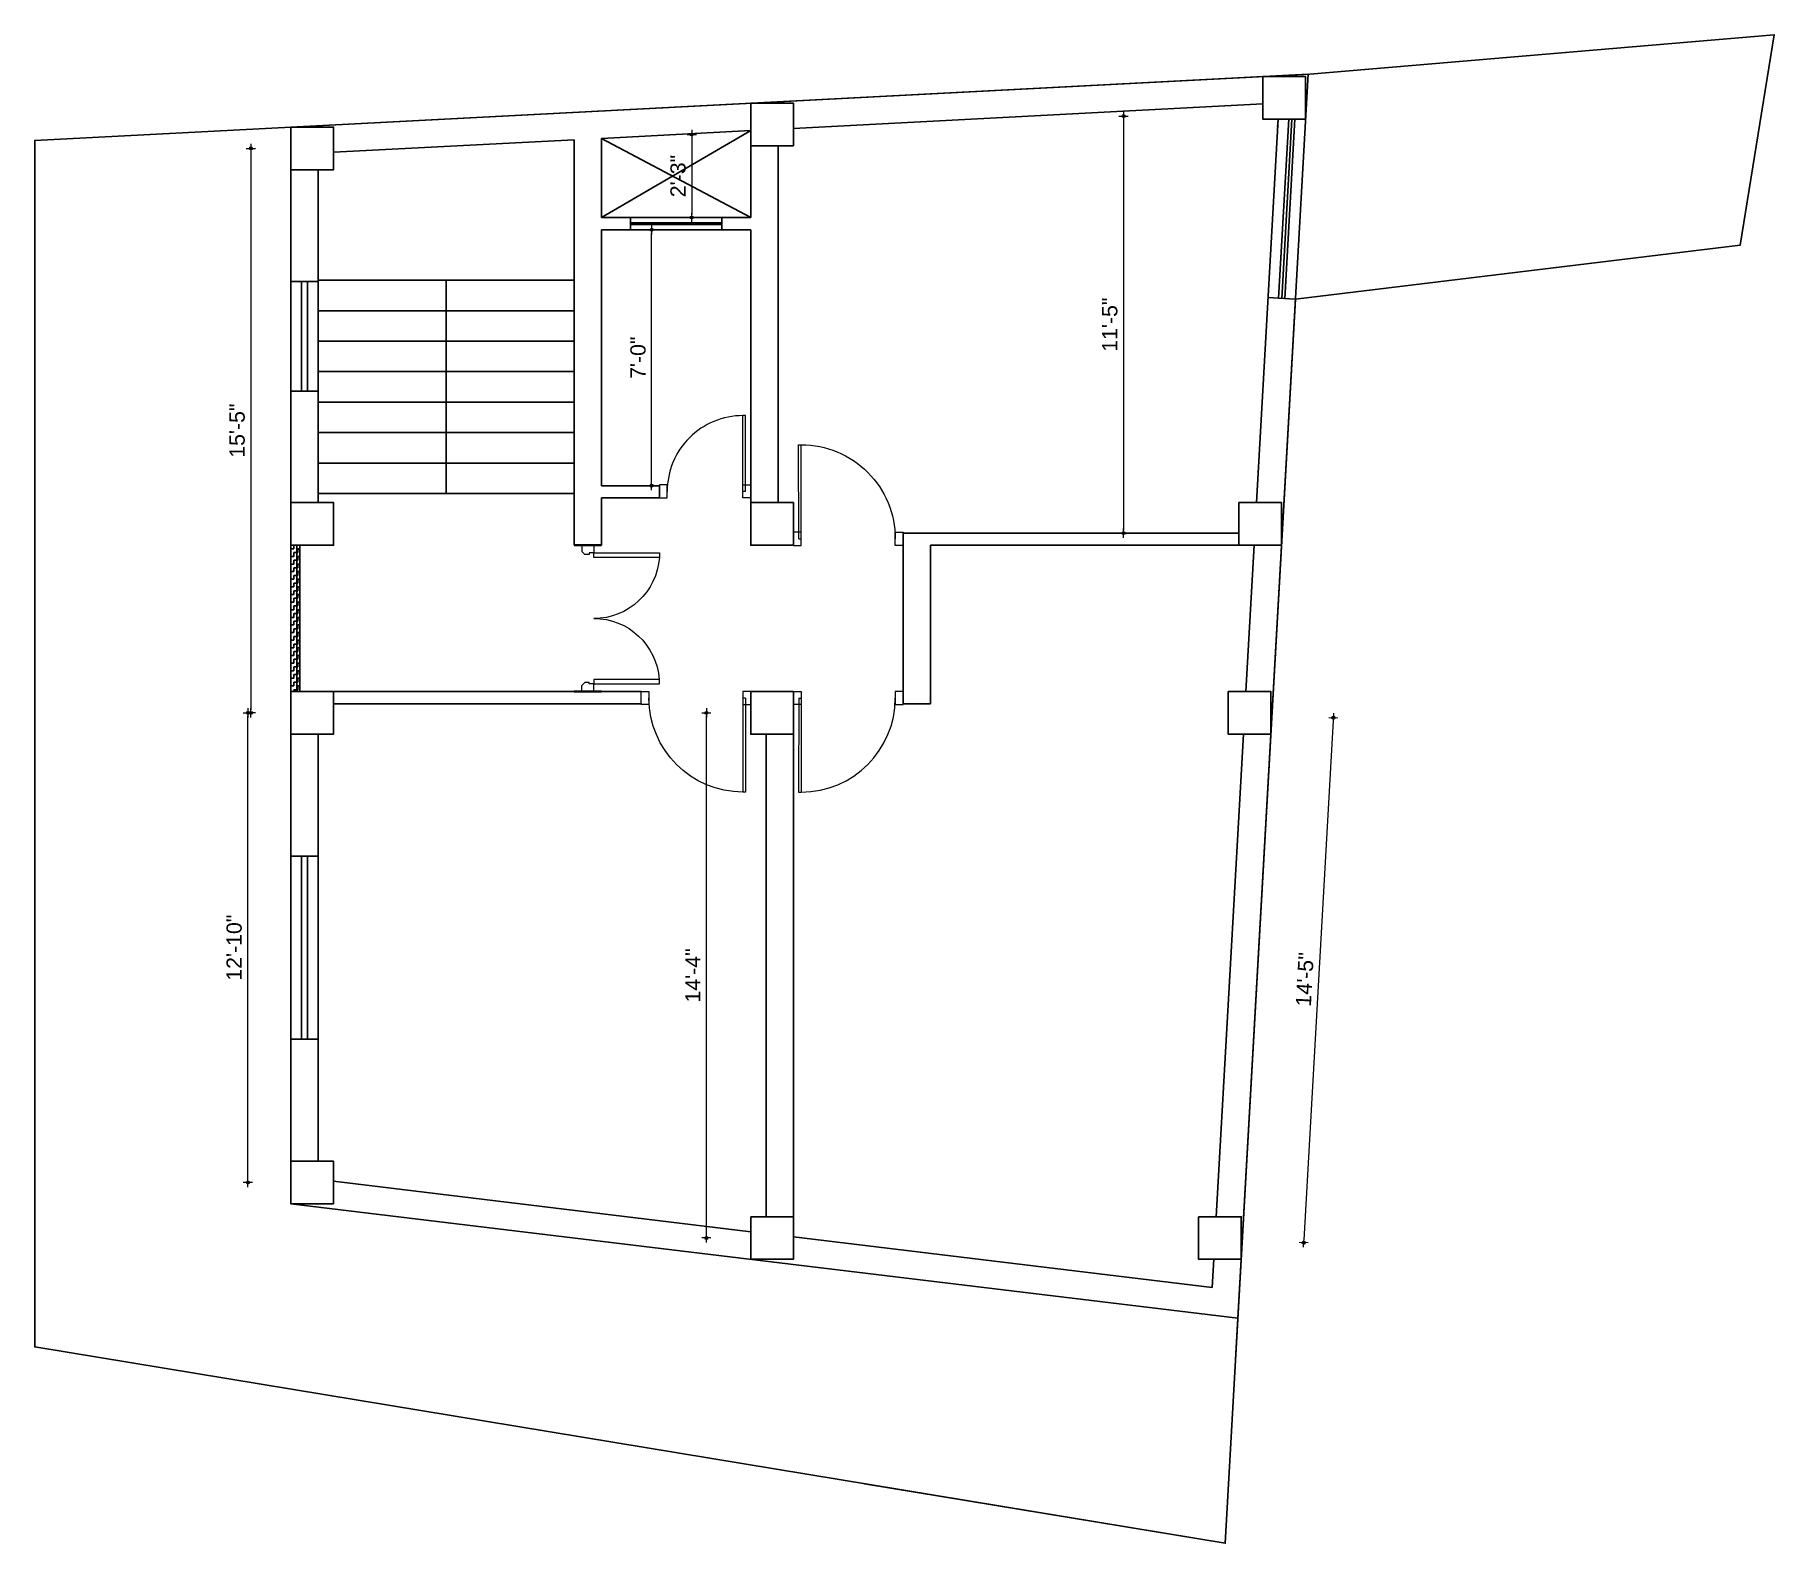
# Model space of a CAD drawing. Header units: inches. Extents: x -14619 to 1971361, y -855114 to -978.
# Drawn here: x 28802 to 29373, y -18243 to -17748 of the extents above; entities that cross this region are included whole.
import ezdxf

# ---------------------------------------------------------------- set-up
doc = ezdxf.new("R2010")
doc.units = ezdxf.units.IN
doc.header["$LTSCALE"] = 0.5
doc.header["$MEASUREMENT"] = 0
doc.header["$PDMODE"] = 66
for name, color, linetype, lineweight in [('DOOR PLAN', 241, 'Continuous', 13), ('hatch', 9, 'Continuous', 0), ('Toilet', 7, 'Continuous', 25), ('wall', 20, 'Continuous', 40), ('window', 6, 'Continuous', 13)]:
    doc.layers.add(name, color=color, linetype=linetype, lineweight=lineweight)
doc.styles.get("Standard").update_dxf_attribs({"font": 'arial.ttf'})
doc.dimstyles.new('S8', dxfattribs={"dimtxt": 5, "dimasz": 1, "dimexe": 6, "dimexo": 18, "dimgap": 1.9375, "dimtad": 1, "dimdec": 0, "dimzin": 3, "dimdsep": 46, "dimlunit": 4, "dimtxsty": 'Standard', "dimblk": 'dot 2', "dimcen": 12, "dimse1": 1, "dimse2": 1, "dimclrd": 1, "dimclre": 1, "dimclrt": 256, "dimadec": 0, "dimazin": 0, "dimtfac": 0.75, "dimtdec": 0, "dimtix": 1, "dimtmove": 1, "dimatfit": 3, "dimldrblk": 'DOT', "dimfxl": 1, "dimtolj": 1, "dimtzin": 0, "dimlwd": 9, "dimlwe": 9, "dimarcsym": 0})
pattern_1 = [(0, (0, 0), (1.25, 1.25), [1.25, -1.25]), (90, (1.25, 0), (-1.25, 1.25), [1.25, -1.25])]

msp = doc.modelspace()

# ---------------------------------------------------------------- blocks, each defined once
blk = doc.blocks.new('dot1')
at = {"layer": 'hatch'}
h = blk.add_hatch(color=256, dxfattribs=at)
edge = h.paths.add_edge_path()
edge.add_arc((0, 0), 1, 0, 360)
for p, q in [((3, 0), (-3, 0)), ((0, 3), (0, -3))]:
    blk.add_line(p, q, dxfattribs=at)
blk.add_circle((0, 0), 1, dxfattribs=at)
blk = doc.blocks.new('dot 2')
at = {"layer": 'hatch', "xscale": 0.5, "yscale": 0.5, "zscale": 0.5}
blk.add_blockref('dot1', (0, 0), dxfattribs=at)
blk = doc.blocks.new('*D954')
at = {"layer": 'Defpoints', "color": 0, "transparency": 16777216}
for p in [(29128.49, -17774.25), (29131.13, -17911.1), (29159.8, -17911.1)]:
    blk.add_point(p, dxfattribs=at)
at = {"layer": 'Toilet', "color": 1, "lineweight": 9, "transparency": 16777216}
blk.add_line((29159.8, -17775.25), (29159.8, -17910.1), dxfattribs=at)
for p, rotation in [((29159.8, -17774.25), 90), ((29159.8, -17911.1), 270)]:
    blk.add_blockref('dot 2', p, dxfattribs=dict(at, rotation=rotation))
at = {"layer": 'Toilet', "transparency": 16777216, "insert": (29155.31, -17842.68), "char_height": 5, "attachment_point": 5, "rotation": 90}
blk.add_mtext('\\A1;11\'-5"', dxfattribs=at)
blk = doc.blocks.new('_Dot')
at = {"color": 0, "linetype": 'ByBlock', "lineweight": -2}
blk.add_line((-0.5, 0), (-1, 0), dxfattribs=at)
at = {"color": 0, "linetype": 'ByBlock', "const_width": 0.5}
blk.add_lwpolyline([(-0.25, 0, 1), (0.25, 0, 1)], format="xyb", close=True, dxfattribs=at)
blk = doc.blocks.new('*D955')
at = {"layer": 'Defpoints', "color": 0, "transparency": 16777216}
for p in [(29201.15, -17970.1), (29191.43, -18142.46), (29218.95, -18144.01)]:
    blk.add_point(p, dxfattribs=at)
at = {"layer": 'Toilet', "color": 1, "lineweight": 9, "transparency": 16777216}
blk.add_line((29228.6, -17972.65), (29219, -18143.01), dxfattribs=at)
for p, rotation in [((29228.66, -17971.66), 86.7745133990435), ((29218.95, -18144.01), 266.7745133990435)]:
    blk.add_blockref('dot 2', p, dxfattribs=dict(at, rotation=rotation))
at = {"layer": 'Toilet', "transparency": 16777216, "insert": (29219.32, -18057.58), "char_height": 5, "attachment_point": 5, "rotation": 86.7745}
blk.add_mtext('\\A1;14\'-5"', dxfattribs=at)
blk = doc.blocks.new('*D957')
at = {"layer": 'Defpoints', "color": 0, "transparency": 16777216}
for p in [(29012.96, -17780.26), (29012.96, -17807.53), (29018.09, -17807.53)]:
    blk.add_point(p, dxfattribs=at)
at = {"layer": 'Toilet', "color": 1, "lineweight": 9, "transparency": 16777216}
blk.add_line((29018.09, -17781.26), (29018.09, -17806.53), dxfattribs=at)
for p, rotation in [((29018.09, -17780.26), 90), ((29018.09, -17807.53), 270)]:
    blk.add_blockref('dot 2', p, dxfattribs=dict(at, rotation=rotation))
at = {"layer": 'Toilet', "transparency": 16777216, "insert": (29013.6, -17793.9), "char_height": 5, "attachment_point": 5, "rotation": 90}
blk.add_mtext('\\A1;2\'-3"', dxfattribs=at)
blk = doc.blocks.new('4w')
at = {"layer": 'DOOR PLAN'}
for p, q in [((-6.5, 0), (-6.5, -2.5)), ((-2.5, 0), (-2.5, -2)), ((-6.5, -2.5), (-5, -2.5)), ((-5, -2.5), (-5, -3)), ((-5, -3), (-3.5, -3)), ((-3.5, -3), (-2.5, -2)), ((-6.5, -45.5), (-5, -45.5)), ((-6.5, -48), (-6.5, -45.5)), ((-5, -45.5), (-5, -45)), ((-5, -45), (-3.5, -45)), ((-2.5, -46), (-3.5, -45)), ((-2.5, -48), (-2.5, -46))]:
    blk.add_line(p, q, dxfattribs=at)
for points in [[(-6.5, -2.5), (-28, -2.5), (-28, -4), (-6.5, -4)], [(-6.5, -45.5), (-28, -45.5), (-28, -44), (-6.5, -44)]]:
    blk.add_lwpolyline(points, close=True, dxfattribs=at)
for centre, radius, start, end in [((-6.5, -2.5), 21.55, 183.9909, 270), ((-6.5, -45.5), 21.5, 90, 176.0091)]:
    blk.add_arc(centre, radius, start, end, dxfattribs=at)
at = {"layer": 'wall'}
for p, q in [((-9, 0), (0, 0)), ((-9, -48), (0, -48))]:
    blk.add_line(p, q, dxfattribs=at)
blk = doc.blocks.new('door')
at = {"layer": 'window', "ltscale": 0.002}
for p, q in [((-100562.66, -53980.34), (-100562.65, -53949.5)), ((-100561.8, -53949.5), (-100562.65, -53949.5)), ((-100561.81, -53980.35), (-100561.8, -53949.5)), ((-100561.81, -53980.35), (-100562.66, -53980.35))]:
    blk.add_line(p, q, dxfattribs=at)
for points in [[(-100596.09, -53982.49), (-100593.52, -53982.49), (-100593.52, -53978.2), (-100596.09, -53978.2)], [(-100560.09, -53982.49), (-100562.66, -53982.49), (-100562.66, -53978.2), (-100560.09, -53978.2)]]:
    blk.add_lwpolyline(points, close=True, dxfattribs=at)
blk.add_arc((-100562.66, -53980.36), 30.86, 89.9793, 179.9793, dxfattribs=at)
blk = doc.blocks.new('*D963')
at = {"color": 1, "lineweight": 9, "transparency": 16777216}
blk.add_line((28873.39, -17785.82), (28873.39, -17969.1), dxfattribs=at)
at = {"layer": 'Defpoints', "color": 0, "transparency": 16777216}
for p in [(28893.53, -17784.82), (28873.39, -17970.1), (28893.46, -17970.1)]:
    blk.add_point(p, dxfattribs=at)
at = {"color": 1, "lineweight": 9, "transparency": 16777216}
for p, rotation in [((28873.39, -17784.82), 90), ((28873.39, -17970.1), 270)]:
    blk.add_blockref('dot 2', p, dxfattribs=dict(at, rotation=rotation))
at = {"transparency": 16777216, "insert": (28868.9, -17877.46), "char_height": 5, "attachment_point": 5, "rotation": 90}
blk.add_mtext('\\A1;15\'-5"', dxfattribs=at)
blk = doc.blocks.new('*D976')
at = {"color": 1, "lineweight": 9, "transparency": 16777216}
blk.add_line((28872.4, -18123.24), (28872.4, -17971.1), dxfattribs=at)
at = {"layer": 'Defpoints', "color": 0, "transparency": 16777216}
for p in [(28872.4, -17970.1), (28893.46, -17970.1), (28893.46, -18124.24)]:
    blk.add_point(p, dxfattribs=at)
at = {"color": 1, "lineweight": 9, "transparency": 16777216}
for p, rotation in [((28872.4, -17970.1), 90), ((28872.4, -18124.24), 270)]:
    blk.add_blockref('dot 2', p, dxfattribs=dict(at, rotation=rotation))
at = {"transparency": 16777216, "insert": (28867.91, -18047.17), "char_height": 5, "attachment_point": 5, "rotation": 90}
blk.add_mtext('\\A1;12\'-10"', dxfattribs=at)

# ---------------------------------------------------------------- dimensions: what is measured, and where the dimension line sits
for base, p1, picture, middle in [((28873.39, -17970.1), (28893.53, -17784.82), '*D963', (28868.9, -17877.46)), ((28872.4, -17970.1), (28893.46, -18124.24), '*D976', (28867.91, -18047.17))]:
    dim = msp.add_linear_dim(base=base, p1=p1, p2=(28893.46, -17970.1), angle=90, dimstyle='S8', override={"dimfxl": 2, "dimfxlon": 1, "dimarcsym": 1})
    dim.commit()
    dim.dimension.update_dxf_attribs({"geometry": picture, "text_midpoint": middle})
at = {"layer": 'Toilet'}
for base, p1, p2, picture, middle in [((29159.8, -17911.1), (29128.49, -17774.25), (29131.13, -17911.1), '*D954', (29155.31, -17842.68)), ((29018.09, -17807.53), (29012.96, -17780.26), (29012.96, -17807.53), '*D957', (29013.6, -17793.9))]:
    dim = msp.add_linear_dim(base=base, p1=p1, p2=p2, angle=90, dimstyle='S8', override={"dimfxl": 2, "dimfxlon": 1, "dimarcsym": 1}, dxfattribs=at)
    dim.commit()
    dim.dimension.update_dxf_attribs({"geometry": picture, "text_midpoint": middle})
for base, p1, p2 in [((29004.91, -17811.53), (28988.46, -17895.53), (28988.46, -17811.53)), ((29022.87, -17970.1), (29044.46, -18142.46), (29044.46, -17970.1))]:
    msp.add_linear_dim(base=base, p1=p1, p2=p2, angle=90, dimstyle='S8', override={"dimfxl": 2, "dimfxlon": 1, "dimarcsym": 1}, dxfattribs=at).render()
dim = msp.add_aligned_dim(p1=(29201.15, -17970.1), p2=(29191.43, -18142.46), distance=27.56, dimstyle='S8', override={"dimfxl": 2, "dimfxlon": 1, "dimarcsym": 1}, dxfattribs=at)
dim.commit()
dim.dimension.update_dxf_attribs({"geometry": '*D955', "text_midpoint": (29219.32, -18057.58)})

# ---------------------------------------------------------------- hatches: boundary and pattern name
h = msp.add_hatch()
h.set_pattern_fill('ZIGZAG', color=256, scale=10)
h.set_pattern_definition(pattern_1)
h.paths.add_polyline_path([(28886.46, -17963.1), (28888.46, -17963.1), (28888.46, -17915.1), (28886.53, -17915.1)])
h = msp.add_hatch()
h.set_pattern_fill('ZIGZAG', color=256, scale=10)
h.set_pattern_definition(pattern_1)
h.paths.add_polyline_path([(28889.46, -17915.1), (28888.46, -17915.1), (28888.46, -17963.1), (28889.46, -17963.1)])

# ---------------------------------------------------------------- linework, layer by layer
for p, q in [((28886.53, -17901.1), (28886.46, -17777.82)), ((29096.46, -17967.1), (29087.46, -17967.1))]:
    msp.add_line(p, q)
at = {"layer": 'Toilet'}
for p, q in [((28886.46, -17777.82), (29220.36, -17760.47)), ((29196.58, -18182.39), (29220.36, -17760.47)), ((29205.53, -17770.25), (29051.46, -17778.26)), ((29203.42, -17901.1), (29210.51, -17775.24)), ((29210.36, -17777.82), (29210.51, -17775.24)), ((29210.36, -17777.82), (29210.51, -17775.24)), ((29210.7, -17833.98), (29214.01, -17775.24)), ((29211.7, -17834.04), (29215.02, -17775.24)), ((29212.7, -17834.09), (29216.02, -17775.24)), ((28979.46, -17782), (28900.53, -17786.1)), ((28979.46, -17782), (28979.46, -17915.1)), ((29037.46, -17778.99), (28988.46, -17781.53)), ((28988.46, -17807.53), (29037.46, -17778.99)), ((28988.46, -17781.53), (28988.46, -17807.53)), ((28988.46, -17781.53), (28988.46, -17807.53)), ((28988.46, -17781.53), (29037.46, -17807.53)), ((29037.46, -17783.97), (29037.46, -17807.53)), ((29046.46, -17783.97), (29046.46, -17901.1)), ((28895.46, -17791.82), (28895.46, -17901.1)), ((28895.46, -17791.82), (28895.46, -17901.1)), ((28988.46, -17807.53), (29037.46, -17807.53)), ((28988.46, -17811.53), (29037.46, -17811.53)), ((28988.46, -17811.53), (28988.46, -17895.53)), ((28997.96, -17811.53), (28997.96, -17807.53)), ((28997.96, -17809.28), (29027.96, -17809.28)), ((28997.96, -17809.78), (29027.96, -17809.78)), ((29027.96, -17811.53), (29027.96, -17807.53)), ((29037.46, -17811.53), (29037.46, -17901.1)), ((28895.46, -17828.46), (28886.46, -17828.46)), ((28889.96, -17864.46), (28889.96, -17828.46)), ((28891.96, -17864.46), (28891.96, -17828.46)), ((28895.46, -17828.1), (28937.46, -17828.1)), ((28895.46, -17828.1), (28937.46, -17828.1)), ((28937.46, -17828.1), (28937.46, -17898.1)), ((28979.46, -17828.1), (28937.46, -17828.1)), ((28979.46, -17828.1), (28937.46, -17828.1)), ((29216.2, -17834.29), (29207.21, -17833.78)), ((28895.46, -17838.1), (28937.46, -17838.1)), ((28895.46, -17838.1), (28937.46, -17838.1)), ((28979.46, -17838.1), (28937.46, -17838.1)), ((28979.46, -17838.1), (28937.46, -17838.1)), ((28895.46, -17848.1), (28937.46, -17848.1)), ((28895.46, -17848.1), (28937.46, -17848.1)), ((28979.46, -17848.1), (28937.46, -17848.1)), ((28979.46, -17848.1), (28937.46, -17848.1)), ((28895.46, -17858.1), (28937.46, -17858.1)), ((28895.46, -17858.1), (28937.46, -17858.1)), ((28979.46, -17858.1), (28937.46, -17858.1)), ((28979.46, -17858.1), (28937.46, -17858.1)), ((28895.46, -17864.46), (28886.46, -17864.46)), ((28895.46, -17868.1), (28937.46, -17868.1)), ((28895.46, -17868.1), (28937.46, -17868.1)), ((28979.46, -17868.1), (28937.46, -17868.1)), ((28979.46, -17868.1), (28937.46, -17868.1)), ((28895.46, -17878.1), (28937.46, -17878.1)), ((28895.46, -17878.1), (28937.46, -17878.1)), ((28979.46, -17878.1), (28937.46, -17878.1)), ((28979.46, -17878.1), (28937.46, -17878.1)), ((28895.46, -17888.1), (28937.46, -17888.1)), ((28895.46, -17888.1), (28937.46, -17888.1)), ((28979.46, -17888.1), (28937.46, -17888.1)), ((28979.46, -17888.1), (28937.46, -17888.1)), ((28988.46, -17895.53), (29007.46, -17895.53)), ((29007.46, -17899.53), (29007.46, -17895.53)), ((29007.46, -17899.53), (29007.46, -17895.53)), ((28895.46, -17898.1), (28937.46, -17898.1)), ((28895.46, -17898.1), (28937.46, -17898.1)), ((28979.46, -17898.1), (28937.46, -17898.1)), ((28979.46, -17898.1), (28937.46, -17898.1)), ((28988.46, -17899.53), (28988.46, -17915.1)), ((28988.46, -17899.53), (29007.46, -17899.53)), ((29087.46, -17911.1), (29087.46, -17967.1)), ((29087.46, -17911.1), (29197.64, -17911.1)), ((28886.53, -17915.1), (28886.46, -17963.1)), ((28888.46, -17915.1), (28888.46, -17963.1)), ((28889.46, -17915.1), (28889.46, -17963.1)), ((29096.46, -17915.1), (29096.46, -17967.1)), ((29096.46, -17915.1), (29203.05, -17915.1)), ((29199.92, -17963.1), (29202.63, -17915.1)), ((28900.53, -17963.1), (28886.46, -17963.1)), ((28886.46, -18117.24), (28886.46, -17963.1)), ((28900.53, -17963.1), (29001.46, -17963.1)), ((29051.46, -17963.1), (29051.46, -18142.08)), ((29194.15, -17963.1), (29194.91, -17963.1)), ((28900.53, -17967.1), (29001.46, -17967.1)), ((28895.46, -17977.1), (28895.46, -18117.24)), ((28895.46, -17977.1), (28895.46, -18117.24)), ((29042.46, -17977.1), (29042.46, -18135.46)), ((29190.21, -18135.46), (29199.13, -17977.1)), ((28895.46, -18017.17), (28886.46, -18017.17)), ((28889.96, -18077.17), (28889.96, -18017.17)), ((28891.96, -18077.17), (28891.96, -18017.17)), ((28895.46, -18077.17), (28886.46, -18077.17)), ((29037.46, -18140.39), (28900.46, -18123.86)), ((29197.35, -18168.75), (28886.46, -18131.24)), ((29188.9, -18158.67), (29051.46, -18142.08)), ((29188.9, -18158.67), (29189.42, -18149.46)), ((29193.18, -18242.64), (29074.78, -18223.11))]:
    msp.add_line(p, q, dxfattribs=at)
for points in [[(29216.2, -17834.29), (29362.13, -17816.63), (29373.35, -17747.53), (29220.9, -17760.44), (28802.46, -17782.19), (28802.46, -18178.19), (29193.18, -18242.64)], [(29205.53, -17761.24), (29219.53, -17761.24), (29219.53, -17775.24), (29205.53, -17775.24)], [(29037.46, -17769.97), (29051.46, -17769.97), (29051.46, -17783.97), (29037.46, -17783.97)], [(28886.53, -17777.82), (28900.53, -17777.82), (28900.53, -17791.82), (28886.53, -17791.82)], [(28886.53, -17901.1), (28900.53, -17901.1), (28900.53, -17915.1), (28886.53, -17915.1)], [(29037.46, -17901.1), (29051.46, -17901.1), (29051.46, -17915.1), (29037.46, -17915.1)], [(29197.64, -17901.1), (29211.64, -17901.1), (29211.64, -17915.1), (29197.64, -17915.1)], [(28886.46, -17963.1), (28900.46, -17963.1), (28900.46, -17977.1), (28886.46, -17977.1)], [(29037.46, -17963.1), (29051.46, -17963.1), (29051.46, -17977.1), (29037.46, -17977.1)], [(29194.15, -17963.1), (29208.15, -17963.1), (29208.15, -17977.1), (29194.15, -17977.1)], [(28886.46, -18117.24), (28900.46, -18117.24), (28900.46, -18131.24), (28886.46, -18131.24)], [(29037.46, -18135.46), (29051.46, -18135.46), (29051.46, -18149.46), (29037.46, -18149.46)], [(29184.43, -18135.46), (29198.43, -18135.46), (29198.43, -18149.46), (29184.43, -18149.46)]]:
    msp.add_lwpolyline(points, close=True, dxfattribs=at)
msp.add_lwpolyline([(29196.58, -18182.39), (29220.36, -17760.47), (28886.46, -17777.82)], dxfattribs=at)
at = {"layer": 'window', "ltscale": 0.002}
for p, q in [((29034.89, -17897.39), (29034.9, -17872.54)), ((29035.76, -17872.54), (29034.9, -17872.54)), ((29035.75, -17897.39), (29035.76, -17872.54)), ((29035.75, -17897.39), (29034.89, -17897.39))]:
    msp.add_line(p, q, dxfattribs=at)
for points in [[(29007.46, -17899.53), (29010.03, -17899.53), (29010.03, -17895.25), (29007.46, -17895.25)], [(29037.46, -17899.53), (29034.89, -17899.53), (29034.89, -17895.25), (29037.46, -17895.25)]]:
    msp.add_lwpolyline(points, close=True, dxfattribs=at)
msp.add_arc((29034.85, -17897.36), 24.82, 89.8865, 180.0622, dxfattribs=at)

# ---------------------------------------------------------------- block references
at = {"xscale": -1}
for name, p in [('door', (-71508.63, 36067.38)), ('4w', (28979.46, -17915.1))]:
    msp.add_blockref(name, p, dxfattribs=at)
at = {"xscale": -1, "rotation": 180}
msp.add_blockref('door', (129597.55, -71945.59), dxfattribs=at)
at = {"rotation": 180}
msp.add_blockref('door', (-71508.63, -71945.59), dxfattribs=at)

msp.set_redraw_order([(e.dxf.handle, doc.entitydb.next_handle()) for e in msp.query("TEXT MTEXT ATTDEF DIMENSION ARC_DIMENSION")])  # texts and dimensions are drawn at this point

doc.saveas('drawing.dxf')
